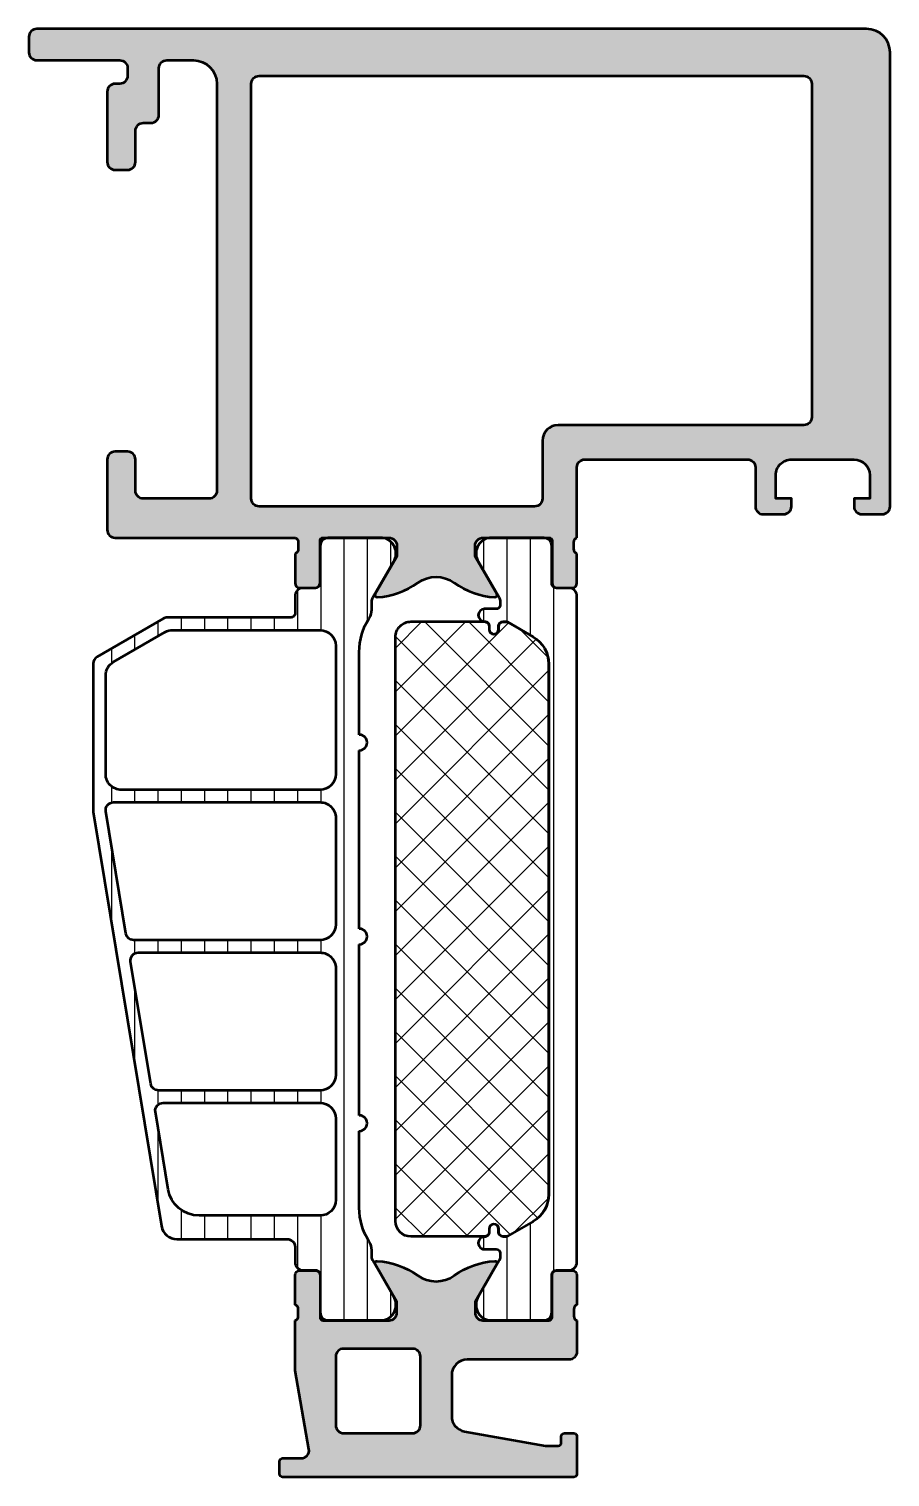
# Model space of a CAD drawing. Extents: x -35 to 20, y 0 to 92.5.
import ezdxf

# ---------------------------------------------------------------- set-up
doc = ezdxf.new("R2010")
doc.units = 0
for name, color, linetype, lineweight in [('0S-Alu contour', 7, 'Continuous', 50), ('0S-Alu hatch', 252, 'Continuous', 25), ('0S-Plastic contour', 254, 'Continuous', 50), ('0S-Plastic hatch', 253, 'Continuous', 25), ('0S-PT contour', 91, 'Continuous', 50), ('0S-PT hatch', 103, 'Continuous', 25)]:
    doc.layers.add(name, color=color, linetype=linetype, lineweight=lineweight)
pattern_1 = [(90, (0, 0), (-1.4859, 0), [])]

# ---------------------------------------------------------------- blocks, each defined once
blk = doc.blocks.new('462790__C3A1B4EF_388E_4895_BCE4_7802C38D1C9B_')
at = {"layer": '0S-Alu hatch'}
h = blk.add_hatch(color=256, dxfattribs=at)
edge = h.paths.add_edge_path()
edge.add_line((18.50000000000001, 92.5), (-34.5, 92.5))
edge.add_arc((-34.5, 92), 0.5, 90, 180)
edge.add_line((-35, 92), (-35, 90.99999999999999))
edge.add_arc((-34.5, 90.99999999999999), 0.5, 180, 270)
edge.add_line((-34.5, 90.49999999999999), (-29.20000000000005, 90.49999999999999))
edge.add_ellipse((-29.20000000000004, 89.99999999999999), major_axis=(-0.5, 0), ratio=1, start_angle=180, end_angle=270.0000000000004, ccw=False)
edge.add_line((-28.70000000000004, 89.99999999999999), (-28.70000000000004, 89.49999999999999))
edge.add_ellipse((-29.20000000000005, 89.50000000000001), major_axis=(-0.5000000000000071, 0), ratio=1, start_angle=90, end_angle=180, ccw=False)
edge.add_line((-29.20000000000005, 88.99999999999999), (-29.50000000000005, 88.99999999999996))
edge.add_arc((-29.50000000000005, 88.49999999999997), 0.5, 90, 180)
edge.add_line((-30.00000000000005, 88.49999999999997), (-30.00000000000005, 83.99999999999994))
edge.add_arc((-29.50000000000005, 83.99999999999994), 0.5000000000000036, 180, 270)
edge.add_line((-29.50000000000005, 83.49999999999994), (-28.70000000000004, 83.49999999999994))
edge.add_arc((-28.70000000000004, 83.99999999999994), 0.5, 270, 360)
edge.add_line((-28.20000000000004, 83.99999999999994), (-28.20000000000004, 85.99999999999996))
edge.add_ellipse((-27.70000000000003, 85.99999999999996), major_axis=(-0.5000000000000036, 0), ratio=1, start_angle=270, end_angle=360, ccw=False)
edge.add_line((-27.70000000000003, 86.49999999999996), (-27.20000000000003, 86.49999999999996))
edge.add_arc((-27.20000000000003, 86.99999999999994), 0.5, 270, 360)
edge.add_line((-26.70000000000003, 86.99999999999994), (-26.70000000000003, 89.99999999999999))
edge.add_ellipse((-26.20000000000003, 89.99999999999999), major_axis=(-0.5000000000000071, 0), ratio=1, start_angle=270, end_angle=360, ccw=False)
edge.add_line((-26.20000000000003, 90.49999999999999), (-24.50000000000001, 90.49999999999999))
edge.add_ellipse((-24.50000000000001, 88.99999999999996), major_axis=(-1.500000000000013, 0), ratio=1, start_angle=180, end_angle=269.9999999999999, ccw=False)
edge.add_line((-22.99999999999999, 88.99999999999996), (-22.99999999999999, 62.99999999999979))
edge.add_ellipse((-23.49999999999999, 62.99999999999978), major_axis=(-0.4999999999999965, 0), ratio=1, start_angle=89.9999999999996, end_angle=180, ccw=False)
edge.add_line((-23.49999999999999, 62.49999999999978), (-27.70000000000003, 62.49999999999978))
edge.add_ellipse((-27.70000000000004, 62.99999999999978), major_axis=(-0.4999999999999929, 0), ratio=1, start_angle=0, end_angle=90.0000000000004, ccw=False)
edge.add_line((-28.20000000000003, 62.99999999999979), (-28.20000000000003, 64.9999999999998))
edge.add_arc((-28.70000000000003, 64.9999999999998), 0.5000000000000036, 0, 90.0000000000004)
edge.add_line((-28.70000000000004, 65.4999999999998), (-29.50000000000005, 65.4999999999998))
edge.add_arc((-29.50000000000005, 64.9999999999998), 0.5, 90, 180)
edge.add_line((-30.00000000000005, 64.9999999999998), (-30.00000000000005, 60.5))
edge.add_arc((-29.50000000000005, 60.5), 0.5, 180, 270)
edge.add_line((-29.50000000000005, 60), (-18.00000000000002, 60))
edge.add_ellipse((-18.09999999999998, 59.71715728752538), major_axis=(-0.2999999999999814, 0), ratio=1, start_angle=180, end_angle=250.528779365515, ccw=False)
edge.add_line((-17.80000000000001, 59.71715728752537), (-17.80000000000001, 59.28284271247461))
edge.add_ellipse((-18.1, 59.28284271247461), major_axis=(-0.2999999999999971, 0), ratio=1, start_angle=109.4712206344903, end_angle=180, ccw=False)
edge.add_line((-18, 58.99999999999999), (-18.00000000000001, 57.10000000000003))
edge.add_arc((-17.69999999999997, 57.10000000000003), 0.3000000000000398, 180, 270)
edge.add_line((-17.69999999999997, 56.79999999999999), (-16.71000000000005, 56.79999999999999))
edge.add_arc((-16.71000000000005, 57.10000000000003), 0.3000000000000398, 270, 360)
edge.add_line((-16.41000000000001, 57.10000000000003), (-16.41000000000001, 59.79999999999999))
edge.add_ellipse((-16.21000000000001, 59.79999999999999), major_axis=(-0.2000000000000028, 0), ratio=1, start_angle=270, end_angle=360, ccw=False)
edge.add_line((-16.21000000000001, 60), (-12.00000000000001, 60))
edge.add_ellipse((-12, 59.49999999999999), major_axis=(-0.5, 0), ratio=1, start_angle=180, end_angle=270.0000000000008, ccw=False)
edge.add_line((-11.5, 59.49999999999999), (-11.5, 58.79999999999999))
edge.add_line((-11.5, 58.79999999999999), (-12.88149545762237, 56.40717967697243))
edge.add_arc((-12.76188021535171, 56.33811978464828), 0.1381197846482973, 150.0000000000003, 273.7233749421727)
edge.add_arc((-13.07760790739125, 61.18973758213686), 5.000000000000015, 273.7233749421719, 305.6276587366745)
edge.add_ellipse((-9.000000000000005, 55.49999999999998), major_axis=(-2.000000000000013, 0), ratio=1, start_angle=234.3723412633256, end_angle=305.62765873667433, ccw=False)
edge.add_arc((-4.922392092608756, 61.18973758213684), 5, 234.3723412633254, 266.2766250578281)
edge.add_arc((-5.238119784648301, 56.33811978464828), 0.1381197846483037, 266.2766250578284, 389.9999999999982)
edge.add_line((-5.118504542377632, 56.40717967697243), (-6.500000000000003, 58.79999999999999))
edge.add_line((-6.500000000000003, 58.79999999999999), (-6.500000000000003, 59.49999999999999))
edge.add_ellipse((-6.000000000000002, 59.49999999999999), major_axis=(-0.5000000000000009, 0), ratio=1, start_angle=269.9999999999997, end_angle=360, ccw=False)
edge.add_line((-6, 60), (-1.790000000000006, 60))
edge.add_ellipse((-1.790000000000006, 59.8), major_axis=(-0.2000000000000099, 0), ratio=1, start_angle=180, end_angle=269.9999999999999, ccw=False)
edge.add_line((-1.589999999999996, 59.8), (-1.589999999999996, 57.10000000000004))
edge.add_arc((-1.289999999999963, 57.10000000000004), 0.3000000000000327, 180, 270)
edge.add_line((-1.289999999999963, 56.8), (-0.3000000000000398, 56.79999999999999))
edge.add_arc((-0.3000000000000398, 57.10000000000004), 0.3000000000000398, 270, 360)
edge.add_line((0, 57.10000000000004), (0, 59))
edge.add_ellipse((0.0999999999999993, 59.28284271247462), major_axis=(-0.2999999999999992, 0), ratio=1, start_angle=0, end_angle=70.52877936550948, ccw=False)
edge.add_line((-0.2000000000000028, 59.28284271247462), (-0.2000000000000028, 59.71715728752538))
edge.add_ellipse((0.1000000000000055, 59.71715728752537), major_axis=(-0.3000000000000083, 0), ratio=1, start_angle=289.47122063449126, end_angle=360, ccw=False)
edge.add_line((0, 60), (0, 64.49999999999999))
edge.add_ellipse((0.4999999999999952, 64.49999999999999), major_axis=(-0.4999999999999952, 0), ratio=1, start_angle=269.99999999999943, end_angle=360, ccw=False)
edge.add_line((0.5, 64.99999999999999), (10.90000000000002, 64.99999999999999))
edge.add_ellipse((10.90000000000003, 64.5), major_axis=(-0.4999999999999858, 0), ratio=1, start_angle=180, end_angle=270.0000000000002, ccw=False)
edge.add_line((11.40000000000002, 64.49999999999999), (11.40000000000002, 62))
edge.add_arc((11.90000000000003, 62.00000000000001), 0.5000000000000071, 180, 270.0000000000008)
edge.add_line((11.90000000000003, 61.5), (13.20000000000002, 61.5))
edge.add_arc((13.20000000000002, 62), 0.5, 270, 360)
edge.add_line((13.70000000000002, 62), (13.70000000000002, 62.5))
edge.add_line((13.70000000000002, 62.5), (12.70000000000002, 62.5))
edge.add_line((12.70000000000002, 62.5), (12.70000000000002, 64))
edge.add_ellipse((13.7, 64.00000000000003), major_axis=(-0.9999999999999769, 0), ratio=1, start_angle=269.9999999999991, end_angle=360, ccw=False)
edge.add_line((13.70000000000002, 65), (17.70000000000002, 65))
edge.add_ellipse((17.7, 63.99999999999998), major_axis=(-1.000000000000014, 0), ratio=1, start_angle=180, end_angle=269.999999999999, ccw=False)
edge.add_line((18.70000000000002, 64), (18.70000000000002, 62.5))
edge.add_line((18.70000000000002, 62.5), (17.70000000000002, 62.5))
edge.add_line((17.70000000000002, 62.5), (17.70000000000002, 62))
edge.add_arc((18.20000000000002, 62), 0.5, 180, 270)
edge.add_line((18.20000000000002, 61.5), (19.50000000000003, 61.5))
edge.add_arc((19.50000000000003, 62), 0.5, 270, 360)
edge.add_line((20.00000000000003, 62), (20.00000000000001, 91))
edge.add_arc((18.50000000000001, 91), 1.5, 0, 90)
edge = h.paths.add_edge_path()
edge.add_line((-20.3, 89.49999999999997), (14.50000000000003, 89.49999999999999))
edge.add_ellipse((14.50000000000003, 88.99999999999999), major_axis=(-0.5, 0), ratio=1, start_angle=180, end_angle=270, ccw=False)
edge.add_line((15.00000000000003, 88.99999999999999), (15, 67.69999999999997))
edge.add_ellipse((14.50000000000001, 67.69999999999997), major_axis=(-0.4999999999999858, 0), ratio=1, start_angle=90, end_angle=180, ccw=False)
edge.add_line((14.50000000000001, 67.19999999999997), (-1.199999999999995, 67.19999999999997))
edge.add_arc((-1.199999999999995, 66.19999999999999), 1, 90, 180)
edge.add_line((-2.199999999999995, 66.19999999999997), (-2.199999999999995, 62.49999999999997))
edge.add_ellipse((-2.699999999999995, 62.49999999999997), major_axis=(-0.5, 0), ratio=1, start_angle=90, end_angle=180, ccw=False)
edge.add_line((-2.699999999999995, 61.99999999999997), (-20.29999999999999, 61.99999999999999))
edge.add_ellipse((-20.29999999999999, 62.49999999999999), major_axis=(-0.5, 0), ratio=1, start_angle=0, end_angle=90, ccw=False)
edge.add_line((-20.79999999999999, 62.49999999999999), (-20.8, 88.99999999999996))
edge.add_ellipse((-20.3, 88.99999999999996), major_axis=(-0.5, 0), ratio=1, start_angle=270, end_angle=360, ccw=False)
at = {"layer": '0S-Alu contour', "color": 7}
for points in [[(-35, 92), (-35, 90.99999999999999)], [(18.50000000000001, 92.5), (-34.5, 92.5)], [(20.00000000000003, 62), (20.00000000000001, 91)], [(-34.5, 90.49999999999999), (-29.20000000000005, 90.49999999999999)], [(-28.70000000000004, 89.99999999999999), (-28.70000000000004, 89.49999999999999)], [(-26.70000000000003, 86.99999999999994), (-26.70000000000003, 89.99999999999999)], [(-26.20000000000003, 90.49999999999999), (-24.50000000000001, 90.49999999999999)], [(-29.20000000000005, 88.99999999999999), (-29.50000000000005, 88.99999999999996)], [(-22.99999999999999, 88.99999999999996), (-22.99999999999999, 62.99999999999979)], [(-20.79999999999999, 62.49999999999999), (-20.8, 88.99999999999996)], [(-20.3, 89.49999999999997), (14.50000000000003, 89.49999999999999)], [(15.00000000000003, 88.99999999999999), (15, 67.69999999999997)], [(-30.00000000000005, 88.49999999999997), (-30.00000000000005, 83.99999999999994)], [(-27.70000000000003, 86.49999999999996), (-27.20000000000003, 86.49999999999996)], [(-28.20000000000004, 83.99999999999994), (-28.20000000000004, 85.99999999999996)], [(-29.50000000000005, 83.49999999999994), (-28.70000000000004, 83.49999999999994)], [(14.50000000000001, 67.19999999999997), (-1.199999999999995, 67.19999999999997)], [(-2.199999999999995, 66.19999999999997), (-2.199999999999995, 62.49999999999997)], [(-30.00000000000005, 64.9999999999998), (-30.00000000000005, 60.5)], [(-28.70000000000004, 65.4999999999998), (-29.50000000000005, 65.4999999999998)], [(-28.20000000000003, 62.99999999999979), (-28.20000000000003, 64.9999999999998)], [(0.5, 64.99999999999999), (10.90000000000002, 64.99999999999999)], [(13.70000000000002, 65), (17.70000000000002, 65)], [(0, 60), (0, 64.49999999999999)], [(11.40000000000002, 64.49999999999999), (11.40000000000002, 62)], [(13.70000000000002, 62), (13.70000000000002, 62.5), (12.70000000000002, 62.5), (12.70000000000002, 64)], [(18.70000000000002, 64), (18.70000000000002, 62.5), (17.70000000000002, 62.5), (17.70000000000002, 62)], [(-23.49999999999999, 62.49999999999978), (-27.70000000000003, 62.49999999999978)], [(-2.699999999999995, 61.99999999999997), (-20.29999999999999, 61.99999999999999)], [(11.90000000000003, 61.5), (13.20000000000002, 61.5)], [(18.20000000000002, 61.5), (19.50000000000003, 61.5)], [(-29.50000000000005, 60), (-18.00000000000002, 60)], [(-17.80000000000001, 59.71715728752537), (-17.80000000000001, 59.28284271247461)], [(-16.41000000000001, 57.10000000000003), (-16.41000000000001, 59.79999999999999)], [(-16.21000000000001, 60), (-12.00000000000001, 60)], [(-11.5, 59.49999999999999), (-11.5, 58.79999999999999), (-12.88149545762237, 56.40717967697243)], [(-5.118504542377632, 56.40717967697243), (-6.500000000000003, 58.79999999999999), (-6.500000000000003, 59.49999999999999)], [(-6, 60), (-1.790000000000006, 60)], [(-1.589999999999996, 59.8), (-1.589999999999996, 57.10000000000004)], [(-0.2000000000000028, 59.28284271247462), (-0.2000000000000028, 59.71715728752538)], [(-18, 58.99999999999999), (-18.00000000000001, 57.10000000000003)], [(0, 57.10000000000004), (0, 59)], [(-17.69999999999997, 56.79999999999999), (-16.71000000000005, 56.79999999999999)], [(-1.289999999999963, 56.8), (-0.3000000000000398, 56.79999999999999)]]:
    blk.add_lwpolyline(points, dxfattribs=at)
for centre, radius, start, end in [((-34.5, 92), 0.5, 90, 180), ((18.50000000000001, 91), 1.5, 0, 90), ((-34.5, 90.99999999999999), 0.5, 180, 270), ((-29.50000000000005, 88.49999999999997), 0.5, 90, 180), ((-27.20000000000003, 86.99999999999994), 0.5, 270, 0), ((-29.50000000000005, 83.99999999999994), 0.5000000000000036, 180, 270), ((-28.70000000000004, 83.99999999999994), 0.5, 270, 0), ((-1.199999999999995, 66.19999999999999), 1, 90, 180), ((-29.50000000000005, 64.9999999999998), 0.5, 90, 180), ((-28.70000000000003, 64.9999999999998), 0.5000000000000036, 0, 90.0000000000004), ((11.90000000000003, 62.00000000000001), 0.5000000000000071, 180, 270.0000000000008), ((13.20000000000002, 62), 0.5, 270, 0), ((18.20000000000002, 62), 0.5, 180, 270), ((19.50000000000003, 62), 0.5, 270, 0), ((-29.50000000000005, 60.5), 0.5, 180, 270), ((-17.69999999999997, 57.10000000000003), 0.3000000000000398, 180, 270), ((-16.71000000000005, 57.10000000000003), 0.3000000000000398, 270, 0), ((-13.07760790739125, 61.18973758213686), 5.000000000000015, 273.7233749421719, 305.6276587366745), ((-4.922392092608756, 61.18973758213684), 5, 234.3723412633254, 266.2766250578281), ((-1.289999999999963, 57.10000000000004), 0.3000000000000327, 180, 270), ((-0.3000000000000398, 57.10000000000004), 0.3000000000000398, 270, 0), ((-12.76188021535171, 56.33811978464828), 0.1381197846482973, 150.0000000000003, 273.7233749421727), ((-5.238119784648301, 56.33811978464828), 0.1381197846483037, 266.2766250578284, 29.99999999999824)]:
    blk.add_arc(centre, radius, start, end, dxfattribs=at)
at = {"layer": '0S-Alu contour', "color": 7, "extrusion": (0, 0, -1)}
for centre, radius, start, end in [((29.20000000000004, 89.99999999999999), 0.5, 89.99999999999959, 180), ((26.20000000000003, 89.99999999999999), 0.5000000000000071, 0, 90), ((24.50000000000001, 88.99999999999996), 1.500000000000014, 90.00000000000014, 180), ((29.20000000000005, 89.50000000000001), 0.5000000000000071, 180, 270), ((20.3, 88.99999999999996), 0.5, 0, 90), ((-14.50000000000003, 88.99999999999999), 0.5, 90, 180), ((27.70000000000003, 85.99999999999996), 0.5000000000000036, 0, 90), ((-14.50000000000001, 67.69999999999997), 0.4999999999999858, 180, 270), ((-0.4999999999999952, 64.49999999999999), 0.4999999999999952, 0, 90.00000000000055), ((-10.90000000000003, 64.5), 0.4999999999999858, 89.9999999999998, 180), ((-13.7, 64.00000000000003), 0.9999999999999769, 0, 90.0000000000009), ((-17.7, 63.99999999999998), 1.000000000000014, 90.00000000000102, 180), ((27.70000000000004, 62.99999999999978), 0.4999999999999929, 269.9999999999996, 0), ((23.49999999999999, 62.99999999999978), 0.4999999999999965, 180, 270.0000000000004), ((20.29999999999999, 62.49999999999999), 0.5, 270, 0), ((2.699999999999995, 62.49999999999997), 0.5, 180, 270), ((18.09999999999998, 59.71715728752538), 0.2999999999999814, 109.471220634485, 180), ((18.1, 59.28284271247461), 0.2999999999999971, 180, 250.5287793655097), ((16.21000000000001, 59.79999999999999), 0.2000000000000028, 0, 90), ((12, 59.49999999999999), 0.5, 89.9999999999992, 180), ((6.000000000000002, 59.49999999999999), 0.5000000000000009, 0, 90.0000000000003), ((1.790000000000006, 59.8), 0.2000000000000099, 90.00000000000011, 180), ((-0.1000000000000055, 59.71715728752537), 0.3000000000000083, 0, 70.52877936550873), ((-0.0999999999999993, 59.28284271247462), 0.2999999999999992, 289.4712206344906, 0), ((9.000000000000005, 55.49999999999998), 2.000000000000013, 54.37234126332568, 125.6276587366744)]:
    blk.add_arc(centre, radius, start, end, dxfattribs=at)
blk = doc.blocks.new('284663__24F45FD6_5A37_4F93_85C3_47A94F26C8BD___02769407_610E_4A25_AE7E_22AB746EA10D_')
at = {"layer": '0S-Plastic hatch'}
h = blk.add_hatch(dxfattribs=at)
h.set_pattern_fill('ANSI31', color=256, scale=0.4680000000000001, angle=45, style=0)
h.set_pattern_definition(pattern_1)
edge = h.paths.add_edge_path()
edge.add_line((-18.30000000000029, 54.89999999999996), (-26.16602540378479, 54.89999999999994))
edge.add_arc((-26.16602540378513, 54.40000000000016), 0.4999999999997869, 89.99999999996092, 119.9999999999614)
edge.add_line((-26.41602540378473, 54.83301270189237), (-30.65000000000012, 52.3885263290251))
edge.add_arc((-30.40000000000013, 51.95551362713285), 0.5000000000000155, 119.9999999999967, 180)
edge.add_line((-30.90000000000015, 51.95551362713285), (-30.90000000000014, 42.5000000000001))
edge.add_line((-30.90000000000014, 42.5000000000001), (-26.53802629928947, 16.03735954902177))
edge.add_arc((-25.55134089668865, 16.19999999999993), 0.9999999999999662, 189.3601908019133, 270.0000000000022)
edge.add_line((-25.55134089668861, 15.19999999999997), (-18.50000000000009, 15.19999999999956))
edge.add_ellipse((-18.50000000000012, 14.69999999999956), major_axis=(-0.5, 0), ratio=1, start_angle=180, end_angle=269.99999999999676, ccw=False)
edge.add_line((-18.00000000000012, 14.69999999999956), (-18.00000000000047, 13.70999432108411))
edge.add_arc((-17.50000267890936, 13.70999432108394), 0.4999973210911151, 180, 270.0003069820262)
edge.add_line((-17.50000000000016, 13.209997), (-16.68966866666682, 13.209997))
edge.add_ellipse((-16.68966866666682, 12.909997), major_axis=(-0.2999999999999954, 0), ratio=1, start_angle=180, end_angle=270.00000000000136, ccw=False)
edge.add_line((-16.38966866666682, 12.909997), (-16.39000061706385, 10.5099986170637))
edge.add_arc((-15.89000463962523, 10.50999597743862), 0.4999959774455833, 179.9996975182267, 270.0003024811859)
edge.add_line((-15.89000200000016, 10.01), (-12.41346050190069, 10.01))
edge.add_arc((-12.55577115089203, 10.99981807472285), 0.9999960709244732, 278.1816080518995, 392.7270160998403)
edge.add_line((-11.71451850190069, 11.540453), (-13.03303535120494, 13.82419148666042))
edge.add_ellipse((-12.60002263447458, 14.07419146095998), major_axis=(-0.4999999999999911, 0), ratio=1, start_angle=-0.005743823234126921, end_angle=29.99999659934548, ccw=False)
edge.add_line((-13.10002263196212, 14.07424158527344), (-13.09998139990823, 14.48553952193785))
edge.add_arc((-14.09998139493257, 14.48563977055346), 1.000000000049231, 359.9942561774004, 392.8769623310677)
edge.add_ellipse((-9.903592305206875, 17.1980127828554), major_axis=(-3.996663761925626, 0), ratio=1, start_angle=0, end_angle=32.87696233020688, ccw=False)
edge.add_line((-13.9002560671325, 17.19801278285538), (-13.90025606713243, 22.10243470769595))
edge.add_arc((-13.90025606713249, 22.60243470769595), 0.5, 270.0000000000065, 450.0000000000065)
edge.add_line((-13.90025606713254, 23.10243470769595), (-13.90025606713227, 34.02662736775303))
edge.add_arc((-13.90025606713249, 34.52662736775303), 0.5, 270.0000000000244, 450.0000000000244)
edge.add_line((-13.9002560671327, 35.02662736775303), (-13.90025606713212, 46.4184350076671))
edge.add_arc((-13.90025606713249, 46.91843500766711), 0.5, 270.0000000000423, 450.0000000000423)
edge.add_line((-13.90025606713286, 47.41843500766711), (-13.90025606713203, 52.70159370580748))
edge.add_ellipse((-9.903592306233357, 52.70159368955908), major_axis=(-3.996663760898677, 0), ratio=1, start_angle=327.1289949727641, end_angle=360, ccw=False)
edge.add_arc((-14.10026340410514, 55.41353035382059), 1.000000003522369, 327.12899613396, 359.9988257753346)
edge.add_line((-13.10026340079278, 55.41350985973395), (-13.10025093800138, 55.9240617407055))
edge.add_ellipse((-12.60025275569309, 55.92540995734358), major_axis=(-0.4999999999996981, 0), ratio=1, start_angle=-29.999996599349515, end_angle=0.1544944336769163, ccw=False)
edge.add_line((-13.03326547242319, 56.17540993164302), (-11.71451850190069, 58.45954699999998))
edge.add_arc((-12.55577115089204, 59.00018192527713), 0.9999960709244797, 327.2729839001599, 441.8183919481008)
edge.add_line((-12.4134605019007, 59.98999999999998), (-15.89000200000011, 59.98999999999998))
edge.add_arc((-15.89000463962519, 59.49000402256134), 0.4999959774456188, 89.99969751881291, 180.0003024817733)
edge.add_line((-16.39000061706385, 59.49000138293114), (-16.38966866666683, 57.09000299999998))
edge.add_ellipse((-16.68966866666681, 57.09000299999998), major_axis=(-0.2999999999999864, 0), ratio=1, start_angle=90, end_angle=180, ccw=False)
edge.add_line((-16.68966866666681, 56.790003), (-17.50000000000016, 56.79000299999994))
edge.add_arc((-17.50000267890937, 56.29000567891607), 0.4999973210910512, 89.99969301797218, 180)
edge.add_line((-18.00000000000042, 56.29000567891607), (-18.00000000000011, 55.20000000000008))
edge.add_ellipse((-18.30000000000024, 55.20000000000009), major_axis=(-0.300000000000125, 0), ratio=1, start_angle=89.99999999999062, end_angle=180, ccw=False)
edge = h.paths.add_edge_path()
edge.add_line((-25.81769145362438, 54.10000000000072), (-16.40025606713249, 54.10000000000072))
edge.add_ellipse((-16.40025606713255, 53.10000000000067), major_axis=(-1.000000000000056, 0), ratio=1, start_angle=180, end_angle=269.99999999999653, ccw=False)
edge.add_line((-15.40025606713249, 53.10000000000061), (-15.40025606713249, 44.9000000000009))
edge.add_ellipse((-16.40025606713249, 44.9000000000009), major_axis=(-1, 0), ratio=1, start_angle=90, end_angle=180, ccw=False)
edge.add_line((-16.40025606713249, 43.90000000000091), (-29.10000000000042, 43.90000000000091))
edge.add_ellipse((-29.10000000000075, 44.90000000000104), major_axis=(-1.000000000000127, 0), ratio=1, start_angle=0, end_angle=90.0000000000187, ccw=False)
edge.add_line((-30.10000000000088, 44.90000000000068), (-30.10000000000088, 51.20495827718688))
edge.add_ellipse((-29.1000000000004, 51.20495827718688), major_axis=(-1.000000000000474, 0), ratio=1, start_angle=299.99999999998573, end_angle=360, ccw=False)
edge.add_line((-29.60000000000042, 52.07098368097185), (-26.31769145362483, 53.96602540378526))
edge.add_ellipse((-25.81769145362478, 53.09999999999991), major_axis=(-1.00000000000081, 0), ratio=1, start_angle=269.9999999999772, end_angle=299.9999999999769, ccw=False)
edge = h.paths.add_edge_path()
edge.add_ellipse((-29.59894096789343, 42.60000000000079), major_axis=(-0.5000000000000427, 0), ratio=1, start_angle=-90.0000000000187, end_angle=9.360190801895783, ccw=False)
edge.add_line((-29.59894096789327, 43.10000000000083), (-16.40025606713294, 43.10000000000083))
edge.add_ellipse((-16.40025606713289, 42.10000000000089), major_axis=(-0.999999999999943, 0), ratio=1, start_angle=180, end_angle=270.00000000000324, ccw=False)
edge.add_line((-15.40025606713294, 42.10000000000089), (-15.40025606713249, 35.30000000000089))
edge.add_ellipse((-16.40025606713255, 35.30000000000084), major_axis=(-1.000000000000063, 0), ratio=1, start_angle=90.00000000000358, end_angle=180, ccw=False)
edge.add_line((-16.40025606713249, 34.30000000000077), (-28.31322668217905, 34.30000000000066))
edge.add_ellipse((-28.31322668217926, 34.80000000000069), major_axis=(-0.5000000000000293, 0), ratio=1, start_angle=9.360190801917497, end_angle=90.0000000000245, ccw=False)
edge.add_line((-28.80656938347972, 34.71867977451156), (-30.09228366919393, 42.51867977451186))
edge = h.paths.add_edge_path()
edge.add_line((-28.01652338547553, 33.50000000000059), (-16.40025606713249, 33.50000000000082))
edge.add_ellipse((-16.40025606713242, 32.50000000000088), major_axis=(-0.999999999999936, 0), ratio=1, start_angle=180, end_angle=270.00000000000364, ccw=False)
edge.add_line((-15.40025606713249, 32.50000000000093), (-15.40025606713248, 25.70000000000089))
edge.add_ellipse((-16.4002560671325, 25.70000000000089), major_axis=(-1.000000000000014, 0), ratio=1, start_angle=90.00000000000063, end_angle=180, ccw=False)
edge.add_line((-16.40025606713249, 24.70000000000087), (-26.73080909976085, 24.70000000000076))
edge.add_ellipse((-26.73080909976091, 25.20000000000143), major_axis=(-0.5000000000006667, 0), ratio=1, start_angle=9.360190801940007, end_angle=90.00000000000728, ccw=False)
edge.add_line((-27.22415180106196, 25.118679774512), (-28.50986608677573, 32.9186797745115))
edge.add_ellipse((-28.01652338547541, 33.00000000000068), major_axis=(-0.4999999999999077, 0), ratio=1, start_angle=-89.99999999998732, end_angle=9.360190801927217, ccw=False)
edge = h.paths.add_edge_path()
edge.add_line((-26.43410580305823, 23.90000000000069), (-16.40025606713294, 23.9000000000008))
edge.add_ellipse((-16.40025606713299, 22.90000000000075), major_axis=(-1.000000000000049, 0), ratio=1, start_angle=180, end_angle=269.99999999999716, ccw=False)
edge.add_line((-15.40025606713294, 22.90000000000069), (-15.40025606713249, 17.70000000000087))
edge.add_ellipse((-16.40025606713249, 17.70000000000087), major_axis=(-1, 0), ratio=1, start_angle=90.00000000000023, end_angle=180, ccw=False)
edge.add_line((-16.40025606713249, 16.70000000000087), (-24.13913912611275, 16.70000000000075))
edge.add_ellipse((-24.13913912611261, 18.70000000000044), major_axis=(-1.999999999999687, 0), ratio=1, start_angle=9.360190801910392, end_angle=89.99999999999591, ccw=False)
edge.add_line((-26.11250993131404, 18.37471909804427), (-26.92744850435845, 23.31867977451159))
edge.add_ellipse((-26.43410580305805, 23.40000000000072), major_axis=(-0.4999999999999716, 0), ratio=1, start_angle=-89.99999999997931, end_angle=9.36019080191852, ccw=False)
at = {"layer": '0S-Alu contour', "color": 7}
for points in [[(-29.60000000000042, 52.07098368097185), (-26.31769145362483, 53.96602540378526)], [(-25.81769145362438, 54.10000000000072), (-16.40025606713249, 54.10000000000072)], [(-15.40025606713249, 53.10000000000061), (-15.40025606713249, 44.9000000000009)], [(-30.10000000000088, 44.90000000000068), (-30.10000000000088, 51.20495827718688)], [(-16.40025606713249, 43.90000000000091), (-29.10000000000042, 43.90000000000091)], [(-29.59894096789327, 43.10000000000083), (-16.40025606713294, 43.10000000000083)], [(-28.80656938347972, 34.71867977451156), (-30.09228366919393, 42.51867977451186)], [(-15.40025606713294, 42.10000000000089), (-15.40025606713249, 35.30000000000089)], [(-16.40025606713249, 34.30000000000077), (-28.31322668217905, 34.30000000000066)], [(-28.01652338547553, 33.50000000000059), (-16.40025606713249, 33.50000000000082)], [(-27.22415180106196, 25.118679774512), (-28.50986608677573, 32.9186797745115)], [(-15.40025606713249, 32.50000000000093), (-15.40025606713248, 25.70000000000089)], [(-16.40025606713249, 24.70000000000087), (-26.73080909976085, 24.70000000000076)], [(-26.11250993131404, 18.37471909804427), (-26.92744850435845, 23.31867977451159)], [(-26.43410580305823, 23.90000000000069), (-16.40025606713294, 23.9000000000008)], [(-15.40025606713294, 22.90000000000069), (-15.40025606713249, 17.70000000000087)], [(-16.40025606713249, 16.70000000000087), (-24.13913912611275, 16.70000000000075)]]:
    blk.add_lwpolyline(points, dxfattribs=at)
at = {"layer": '0S-Alu contour', "color": 7, "extrusion": (0, 0, -1)}
for centre, radius, start, end in [((25.81769145362478, 53.09999999999991), 1.00000000000081, 60.00000000002311, 90.0000000000228), ((16.40025606713255, 53.10000000000067), 1.000000000000056, 90.00000000000345, 180), ((29.1000000000004, 51.20495827718688), 1.000000000000474, 0, 60.00000000001428), ((29.10000000000075, 44.90000000000104), 1.000000000000127, 269.9999999999813, 0), ((16.40025606713249, 44.9000000000009), 1, 180, 270), ((29.59894096789343, 42.60000000000079), 0.5000000000000427, 350.6398091981042, 90.00000000001874), ((16.40025606713289, 42.10000000000089), 0.999999999999943, 89.99999999999675, 180), ((16.40025606713255, 35.30000000000084), 1.000000000000063, 180, 269.9999999999964), ((28.31322668217926, 34.80000000000069), 0.5000000000000293, 269.9999999999755, 350.6398091980825), ((28.01652338547541, 33.00000000000068), 0.4999999999999077, 350.6398091980728, 89.99999999998738), ((16.40025606713242, 32.50000000000088), 0.999999999999936, 89.99999999999633, 180), ((26.73080909976091, 25.20000000000143), 0.5000000000006667, 269.9999999999927, 350.63980919806), ((16.4002560671325, 25.70000000000089), 1.000000000000014, 180, 269.9999999999994), ((26.43410580305805, 23.40000000000072), 0.4999999999999716, 350.6398091980815, 89.99999999997922), ((16.40025606713299, 22.90000000000075), 1.000000000000049, 90.00000000000286, 180), ((24.13913912611261, 18.70000000000044), 1.999999999999687, 270.0000000000041, 350.6398091980896), ((16.40025606713249, 17.70000000000087), 1, 180, 269.9999999999998)]:
    blk.add_arc(centre, radius, start, end, dxfattribs=at)
at = {"layer": '0S-Plastic contour', "color": 7}
for points in [[(-16.39000061706385, 59.49000138293114), (-16.38966866666683, 57.09000299999998)], [(-12.4134605019007, 59.98999999999998), (-15.89000200000011, 59.98999999999998)], [(-13.03326547242319, 56.17540993164302), (-11.71451850190069, 58.45954699999998)], [(-16.68966866666681, 56.790003), (-17.50000000000016, 56.79000299999994)], [(-18.00000000000042, 56.29000567891607), (-18.00000000000011, 55.20000000000008)], [(-13.10026340079278, 55.41350985973395), (-13.10025093800138, 55.9240617407055)], [(-26.41602540378473, 54.83301270189237), (-30.65000000000012, 52.3885263290251)], [(-18.30000000000029, 54.89999999999996), (-26.16602540378479, 54.89999999999994)], [(-30.90000000000015, 51.95551362713285), (-30.90000000000014, 42.5000000000001), (-26.53802629928947, 16.03735954902177)], [(-13.90025606713286, 47.41843500766711), (-13.90025606713203, 52.70159370580748)], [(-13.9002560671327, 35.02662736775303), (-13.90025606713212, 46.4184350076671)], [(-13.90025606713254, 23.10243470769595), (-13.90025606713227, 34.02662736775303)], [(-13.9002560671325, 17.19801278285538), (-13.90025606713243, 22.10243470769595)], [(-25.55134089668861, 15.19999999999997), (-18.50000000000009, 15.19999999999956)], [(-18.00000000000012, 14.69999999999956), (-18.00000000000047, 13.70999432108411)], [(-13.10002263196212, 14.07424158527344), (-13.09998139990823, 14.48553952193785)], [(-17.50000000000016, 13.209997), (-16.68966866666682, 13.209997)], [(-11.71451850190069, 11.540453), (-13.03303535120494, 13.82419148666042)], [(-16.38966866666682, 12.909997), (-16.39000061706385, 10.5099986170637)], [(-15.89000200000016, 10.01), (-12.41346050190069, 10.01)]]:
    blk.add_lwpolyline(points, dxfattribs=at)
for centre, radius, start, end in [((-15.89000463962519, 59.49000402256134), 0.4999959774456188, 89.99969751881291, 180.0003024817733), ((-12.55577115089204, 59.00018192527713), 0.9999960709244797, 327.2729839001599, 81.81839194810082), ((-17.50000267890937, 56.29000567891607), 0.4999973210910512, 89.99969301797218, 180), ((-26.16602540378513, 54.40000000000016), 0.4999999999997869, 89.99999999996092, 119.9999999999614), ((-14.10026340410514, 55.41353035382059), 1.000000003522369, 327.12899613396, 359.9988257753346), ((-30.40000000000013, 51.95551362713285), 0.5000000000000155, 119.9999999999967, 180), ((-13.90025606713249, 46.91843500766711), 0.5, 270.0000000000423, 90.00000000004233), ((-13.90025606713249, 34.52662736775303), 0.5, 270.0000000000244, 90.00000000002441), ((-13.90025606713249, 22.60243470769595), 0.5, 270.0000000000065, 90.00000000000651), ((-25.55134089668865, 16.19999999999993), 0.9999999999999662, 189.3601908019133, 270.0000000000022), ((-14.09998139493257, 14.48563977055346), 1.000000000049231, 359.9942561774004, 32.8769623310677), ((-17.50000267890936, 13.70999432108394), 0.4999973210911151, 180, 270.0003069820262), ((-12.55577115089203, 10.99981807472285), 0.9999960709244732, 278.1816080518995, 32.72701609984035), ((-15.89000463962523, 10.50999597743862), 0.4999959774455833, 179.9996975182267, 270.0003024811859)]:
    blk.add_arc(centre, radius, start, end, dxfattribs=at)
at = {"layer": '0S-Plastic contour', "color": 7, "extrusion": (0, 0, -1)}
for centre, radius, start, end in [((16.68966866666681, 57.09000299999998), 0.2999999999999865, 180, 270), ((12.60025275569309, 55.92540995734358), 0.4999999999996981, 359.8455055663231, 29.99999659934946), ((18.30000000000024, 55.20000000000009), 0.300000000000125, 180, 270.0000000000094), ((9.903592306233357, 52.70159368955908), 3.996663760898677, 0, 32.8710050272359), ((9.903592305206875, 17.1980127828554), 3.996663761925626, 327.1230376697931, 0), ((18.50000000000012, 14.69999999999956), 0.5, 90.00000000000325, 180), ((12.60002263447458, 14.07419146095998), 0.4999999999999911, 330.0000034006545, 0.0057438232341285), ((16.68966866666682, 12.909997), 0.2999999999999954, 89.99999999999864, 180)]:
    blk.add_arc(centre, radius, start, end, dxfattribs=at)
blk = doc.blocks.new('442590__DE7A2660_9CB7_4EB2_86F0_31E613FD12D8_')
at = {"layer": '0S-PT hatch'}
h = blk.add_hatch(dxfattribs=at)
h.set_pattern_fill('ANSI37', color=256, scale=0.625, angle=90, style=0)
h.set_pattern_definition([(135, (0, 0), (-1.403165018917055, -1.403165018917055), []), (225, (0, 0), (1.403165018917055, -1.403165018917055), [])])
edge = h.paths.add_edge_path()
edge.add_line((-10.59999999998286, 54.64020331974261), (-5.900406639391235, 54.6402033196955))
edge.add_ellipse((-5.900406639391189, 54.34979668030448), major_axis=(-0.2904066393910156, 0), ratio=1, start_angle=180, end_angle=270.0000000000091, ccw=False)
edge.add_line((-5.610000000000173, 54.34979668030448), (-5.610000000000173, 54.14922588506545))
edge.add_arc((-5.300033188098609, 54.14922588506545), 0.3099668119015639, 180, 360)
edge.add_line((-4.990066376197045, 54.14922588506545), (-4.990066376197042, 54.34979668035168))
edge.add_ellipse((-4.700066376197042, 54.34979668035168), major_axis=(-0.2899999999999991, 0), ratio=1, start_angle=273.4516718061745, end_angle=360, ccw=False)
edge.add_line((-4.71752629167182, 54.63927060206419), (-4.534987190539681, 54.63927060206418))
edge.add_ellipse((-4.534987190539705, 54.44927060206423), major_axis=(-0.189999999999948, 0), ratio=1, start_angle=239.9999999999938, end_angle=269.9999999999925, ccw=False)
edge.add_line((-4.439987190539714, 54.61381542878322), (-2.805000000000163, 53.66985513420365))
edge.add_ellipse((-3.800000000000153, 51.94646458067263), major_axis=(-1.989999999999982, 0), ratio=1, start_angle=180, end_angle=240.0000000000001, ccw=False)
edge.add_line((-1.81000000000017, 51.94646458067263), (-1.810000000000158, 18.05312877998359))
edge.add_ellipse((-3.800000000000146, 18.05312877998362), major_axis=(-1.989999999999987, 0), ratio=1, start_angle=119.99999999999949, end_angle=180, ccw=False)
edge.add_line((-2.80500000000017, 16.32973822645259), (-4.439987190539707, 15.385777931873))
edge.add_ellipse((-4.534987190539709, 15.55032275859203), major_axis=(-0.1899999999999838, 0), ratio=1, start_angle=90.00000000000318, end_angle=120.0000000000037, ccw=False)
edge.add_line((-4.534987190539698, 15.36032275859205), (-4.717526291671937, 15.36032275859205))
edge.add_ellipse((-4.700066376197046, 15.64979668030455), major_axis=(-0.2900000000000078, 0), ratio=1, start_angle=0, end_angle=86.54832819380312, ccw=False)
edge.add_line((-4.990066376197053, 15.64979668030455), (-4.990066376197042, 15.85036747559077))
edge.add_arc((-5.299495580910807, 15.85036747559077), 0.3094292047137657, 0, 180)
edge.add_line((-5.608924785624573, 15.85036747559077), (-5.608924785624569, 15.64979668030453))
edge.add_ellipse((-5.898924785624572, 15.64979668030453), major_axis=(-0.2900000000000027, 0), ratio=1, start_angle=90.00000000000068, end_angle=180, ccw=False)
edge.add_line((-5.898924785624569, 15.35979668030453), (-10.60000000000016, 15.35979668030452))
edge.add_ellipse((-10.60000000000015, 16.34979668030453), major_axis=(-0.990000000000009, 0), ratio=1, start_angle=0, end_angle=89.99999999999977, ccw=False)
edge.add_line((-11.59000000000016, 16.34979668030453), (-11.59000000000015, 53.65020331974264))
edge.add_ellipse((-10.60000000000017, 53.65020331974264), major_axis=(-0.9899999999999771, 0), ratio=1, start_angle=269.99999999899825, end_angle=360, ccw=False)
at = {"layer": '0S-PT contour', "color": 7}
for points in [[(-10.59999999998286, 54.64020331974261), (-5.900406639391235, 54.6402033196955)], [(-4.71752629167182, 54.63927060206419), (-4.534987190539681, 54.63927060206418)], [(-4.439987190539714, 54.61381542878322), (-2.805000000000163, 53.66985513420365)], [(-5.610000000000173, 54.34979668030448), (-5.610000000000173, 54.14922588506545)], [(-4.990066376197045, 54.14922588506545), (-4.990066376197042, 54.34979668035168)], [(-11.59000000000016, 16.34979668030453), (-11.59000000000015, 53.65020331974264)], [(-1.81000000000017, 51.94646458067263), (-1.810000000000158, 18.05312877998359)], [(-5.608924785624573, 15.85036747559077), (-5.608924785624569, 15.64979668030453)], [(-4.990066376197053, 15.64979668030455), (-4.990066376197042, 15.85036747559077)], [(-2.80500000000017, 16.32973822645259), (-4.439987190539707, 15.385777931873)], [(-5.898924785624569, 15.35979668030453), (-10.60000000000016, 15.35979668030452)], [(-4.534987190539698, 15.36032275859205), (-4.717526291671937, 15.36032275859205)]]:
    blk.add_lwpolyline(points, dxfattribs=at)
at = {"layer": '0S-PT contour', "color": 7, "extrusion": (0, 0, -1)}
for centre, radius, start, end in [((10.60000000000017, 53.65020331974264), 0.9899999999999771, 0, 90.00000000100174), ((5.900406639391189, 54.34979668030448), 0.2904066393910156, 89.99999999999088, 180), ((4.700066376197042, 54.34979668035168), 0.2899999999999991, 0, 86.54832819382553), ((4.534987190539705, 54.44927060206423), 0.189999999999948, 90.0000000000075, 120.0000000000062), ((3.800000000000153, 51.94646458067263), 1.989999999999982, 119.9999999999999, 180), ((3.800000000000146, 18.05312877998362), 1.989999999999987, 180, 240.0000000000006), ((10.60000000000015, 16.34979668030453), 0.990000000000009, 270.0000000000002, 0), ((5.898924785624572, 15.64979668030453), 0.2900000000000027, 180, 269.9999999999993), ((4.700066376197046, 15.64979668030455), 0.2900000000000078, 273.4516718061969, 0), ((4.534987190539709, 15.55032275859203), 0.1899999999999838, 239.9999999999963, 269.9999999999968)]:
    blk.add_arc(centre, radius, start, end, dxfattribs=at)
at = {"layer": '0S-PT contour', "color": 7}
for centre, radius, start, end in [((-5.300033188098609, 54.14922588506545), 0.3099668119015639, 180, 0), ((-5.299495580910807, 15.85036747559077), 0.3094292047137657, 0, 180)]:
    blk.add_arc(centre, radius, start, end, dxfattribs=at)
blk = doc.blocks.new('284663__6922FBED_CDAD_4443_A042_ACDBBC0B3F09___AC166890_AF9D_413C_8EE1_336C6FE37823_')
at = {"layer": '0S-Plastic hatch'}
h = blk.add_hatch(dxfattribs=at)
h.set_pattern_fill('ANSI31', color=256, scale=0.4680000000000001, angle=45, style=0)
h.set_pattern_definition(pattern_1)
edge = h.paths.add_edge_path()
edge.add_arc((-0.4999973210909806, 56.29000567891638), 0.499997321090796, 0, 90.00030698202531)
edge.add_line((-0.5000000000001706, 56.790003), (-1.3103313333335, 56.79000300000001))
edge.add_ellipse((-1.310331333333508, 57.09000300000001), major_axis=(-0.2999999999999971, 0), ratio=1, start_angle=0, end_angle=90.00000000000142, ccw=False)
edge.add_line((-1.610331333333505, 57.09000300000001), (-1.609999382936479, 59.4900013829363))
edge.add_arc((-2.109995360375116, 59.49000402256137), 0.4999959774456055, 359.9996975182267, 450.0003024811857)
edge.add_line((-2.109998000000189, 59.99000000000001), (-5.586539498099629, 59.99000000000001))
edge.add_arc((-5.444228849108281, 59.00018192527714), 0.9999960709244874, 98.18160805189933, 212.7270160998398)
edge.add_line((-6.285481498099645, 58.459547), (-4.966964648795393, 56.17580851333959))
edge.add_ellipse((-5.399977365525721, 55.92580853904005), major_axis=(-0.4999999999999508, 0), ratio=1, start_angle=179.9942561767025, end_angle=209.999996599346, ccw=False)
edge.add_line((-4.899977368038218, 55.92575841472603), (-4.900000000009569, 55.70000000006473))
edge.add_ellipse((-5.150000000027045, 55.70000000006469), major_axis=(-0.2500000000174758, 0), ratio=1, start_angle=89.9999999999975, end_angle=180, ccw=False)
edge.add_line((-5.150000000027056, 55.45000000004723), (-5.90040663939115, 55.45000000004717))
edge.add_arc((-5.90040663939115, 55.05074092693041), 0.3992590731167596, 90, 270)
edge.add_ellipse((-5.900406639391139, 54.35000000004708), major_axis=(-0.3014818537665675, 0), ratio=1, start_angle=180, end_angle=270.00000000000273, ccw=False)
edge.add_line((-5.598924785624571, 54.35000000004708), (-5.598924785624568, 54.14942920476093))
edge.add_arc((-5.299495580910807, 54.14942920476097), 0.2994292047137605, 180, 360)
edge.add_line((-5.000066376197047, 54.14942920476097), (-5.000066376197043, 54.35000000004723))
edge.add_ellipse((-4.700066376197078, 54.35000000004722), major_axis=(-0.2999999999999652, 0), ratio=1, start_angle=273.39363927145496, end_angle=360, ccw=False)
edge.add_line((-4.717825042085511, 54.64947392175968), (-4.534987190539727, 54.64947392175972))
edge.add_ellipse((-4.534987190539649, 54.44947392175955), major_axis=(-0.2000000000001663, 0), ratio=1, start_angle=240.000000000027, end_angle=270.0000000000224, ccw=False)
edge.add_line((-4.434987190539647, 54.62267900251664), (-2.800000000000132, 53.67871870793692))
edge.add_ellipse((-3.800000000000054, 51.94666790036813), major_axis=(-1.999999999999884, 0), ratio=1, start_angle=180, end_angle=240.00000000000068, ccw=False)
edge.add_line((-1.800000000000169, 51.94666790036813), (-1.80000000000016, 18.05333209967905))
edge.add_ellipse((-3.800000000000125, 18.05333209967907), major_axis=(-1.999999999999964, 0), ratio=1, start_angle=119.99999999999929, end_angle=180, ccw=False)
edge.add_line((-2.800000000000165, 16.32128129211021), (-4.434987190539665, 15.3773209975307))
edge.add_ellipse((-4.534987190539872, 15.55052607828747), major_axis=(-0.2000000000000044, 0), ratio=1, start_angle=90.0000000000702, end_angle=120.00000000006801, ccw=False)
edge.add_line((-4.534987190539627, 15.35052607828747), (-4.717825042085522, 15.35052607828753))
edge.add_ellipse((-4.700066376197096, 15.64999999999997), major_axis=(-0.2999999999999499, 0), ratio=1, start_angle=0, end_angle=86.60636072854618, ccw=False)
edge.add_line((-5.000066376197046, 15.64999999999997), (-5.000066376197043, 15.85057079528623))
edge.add_arc((-5.299495580910807, 15.85057079528623), 0.2994292047137641, 0, 180)
edge.add_line((-5.598924785624571, 15.85057079528623), (-5.598924785624568, 15.64999999999996))
edge.add_ellipse((-5.900406639391093, 15.65000000000006), major_axis=(-0.3014818537665249, 0), ratio=1, start_angle=89.9999999999892, end_angle=180, ccw=False)
edge.add_arc((-5.900406639391146, 14.94925907311678), 0.399259073116756, 90.00000000000048, 270.0000000000005)
edge.add_line((-5.90040663939115, 14.55000000000002), (-5.15000000002702, 14.55))
edge.add_ellipse((-5.150000000027045, 14.29999999998251), major_axis=(-0.2500000000174793, 0), ratio=1, start_angle=180, end_angle=269.9999999999943, ccw=False)
edge.add_line((-4.900000000009566, 14.29999999998251), (-4.899977368038211, 14.07424158527378))
edge.add_ellipse((-5.399977365525757, 14.07419146095998), major_axis=(-0.4999999999999927, 0), ratio=1, start_angle=150.000003400655, end_angle=180.0057438232342, ccw=False)
edge.add_line((-4.966964648795388, 13.82419148666042), (-6.285481498099649, 11.540453))
edge.add_arc((-5.4442288491083, 10.99981807472285), 0.9999960709244735, 147.2729839001597, 261.8183919481007)
edge.add_line((-5.586539498099646, 10.01), (-2.109998000000175, 10.01))
edge.add_arc((-2.109995360375108, 10.50999597743863), 0.4999959774455975, 269.9996975188148, 360.0003024817733)
edge.add_line((-1.609999382936479, 10.50999861706883), (-1.610331333333505, 12.909997))
edge.add_ellipse((-1.310331333333508, 12.909997), major_axis=(-0.2999999999999971, 0), ratio=1, start_angle=270, end_angle=360, ccw=False)
edge.add_line((-1.310331333333508, 13.209997), (-0.5000000000001706, 13.209997))
edge.add_arc((-0.4999973210909729, 13.70999432108364), 0.4999973210908168, 269.9996930179738, 360)
edge.add_line((-1.563e-13, 13.70999432108364), (-1.847e-13, 56.29000567891639))
at = {"layer": '0S-Plastic contour', "color": 7}
for points in [[(-2.109998000000189, 59.99000000000001), (-5.586539498099629, 59.99000000000001)], [(-1.610331333333505, 57.09000300000001), (-1.609999382936479, 59.4900013829363)], [(-6.285481498099645, 58.459547), (-4.966964648795393, 56.17580851333959)], [(-0.5000000000001706, 56.790003), (-1.3103313333335, 56.79000300000001)], [(-4.899977368038218, 55.92575841472603), (-4.900000000009569, 55.70000000006473)], [(-1.563e-13, 13.70999432108364), (-1.847e-13, 56.29000567891639)], [(-5.150000000027056, 55.45000000004723), (-5.90040663939115, 55.45000000004717)], [(-4.717825042085511, 54.64947392175968), (-4.534987190539727, 54.64947392175972)], [(-4.434987190539647, 54.62267900251664), (-2.800000000000132, 53.67871870793692)], [(-5.598924785624571, 54.35000000004708), (-5.598924785624568, 54.14942920476093)], [(-5.000066376197047, 54.14942920476097), (-5.000066376197043, 54.35000000004723)], [(-1.800000000000169, 51.94666790036813), (-1.80000000000016, 18.05333209967905)], [(-5.598924785624571, 15.85057079528623), (-5.598924785624568, 15.64999999999996)], [(-5.000066376197046, 15.64999999999997), (-5.000066376197043, 15.85057079528623)], [(-2.800000000000165, 16.32128129211021), (-4.434987190539665, 15.3773209975307)], [(-4.534987190539627, 15.35052607828747), (-4.717825042085522, 15.35052607828753)], [(-5.90040663939115, 14.55000000000002), (-5.15000000002702, 14.55)], [(-4.900000000009566, 14.29999999998251), (-4.899977368038211, 14.07424158527378)], [(-4.966964648795388, 13.82419148666042), (-6.285481498099649, 11.540453)], [(-1.310331333333508, 13.209997), (-0.5000000000001706, 13.209997)], [(-1.609999382936479, 10.50999861706883), (-1.610331333333505, 12.909997)], [(-5.586539498099646, 10.01), (-2.109998000000175, 10.01)]]:
    blk.add_lwpolyline(points, dxfattribs=at)
for centre, radius, start, end in [((-5.444228849108281, 59.00018192527714), 0.9999960709244874, 98.18160805189933, 212.7270160998398), ((-2.109995360375116, 59.49000402256137), 0.4999959774456055, 359.9996975182267, 90.00030248118576), ((-0.4999973210909806, 56.29000567891638), 0.499997321090796, 0, 90.00030698202531), ((-5.90040663939115, 55.05074092693041), 0.3992590731167596, 90, 270), ((-5.299495580910807, 54.14942920476097), 0.2994292047137605, 180, 0), ((-5.299495580910807, 15.85057079528623), 0.2994292047137641, 0, 180), ((-5.900406639391146, 14.94925907311678), 0.399259073116756, 90.00000000000048, 270.0000000000005), ((-0.4999973210909729, 13.70999432108364), 0.4999973210908168, 269.9996930179738, 0), ((-5.4442288491083, 10.99981807472285), 0.9999960709244735, 147.2729839001597, 261.8183919481007), ((-2.109995360375108, 10.50999597743863), 0.4999959774455975, 269.9996975188148, 0.0003024817733149)]:
    blk.add_arc(centre, radius, start, end, dxfattribs=at)
at = {"layer": '0S-Plastic contour', "color": 7, "extrusion": (0, 0, -1)}
for centre, radius, start, end in [((1.310331333333508, 57.09000300000001), 0.2999999999999971, 269.9999999999986, 0), ((5.150000000027045, 55.70000000006469), 0.2500000000174758, 180, 270.0000000000025), ((5.399977365525721, 55.92580853904005), 0.4999999999999508, 150.000003400654, 180.0057438232976), ((5.900406639391139, 54.35000000004708), 0.3014818537665675, 89.99999999999729, 180), ((4.700066376197078, 54.35000000004722), 0.2999999999999652, 0, 86.60636072854504), ((4.534987190539649, 54.44947392175955), 0.2000000000001663, 89.9999999999776, 119.999999999973), ((3.800000000000054, 51.94666790036813), 1.999999999999884, 119.9999999999993, 180), ((3.800000000000125, 18.05333209967907), 1.999999999999964, 180, 240.0000000000007), ((5.900406639391093, 15.65000000000006), 0.3014818537665249, 180, 270.0000000000108), ((4.700066376197096, 15.64999999999997), 0.2999999999999499, 273.3936392714538, 0), ((4.534987190539872, 15.55052607828747), 0.2000000000000044, 239.9999999999321, 269.9999999999298), ((5.150000000027045, 14.29999999998251), 0.2500000000174793, 90.0000000000057, 180), ((5.399977365525757, 14.07419146095998), 0.4999999999999927, 179.9942561767658, 209.9999965993451), ((1.310331333333508, 12.909997), 0.2999999999999971, 0, 90)]:
    blk.add_arc(centre, radius, start, end, dxfattribs=at)
blk = doc.blocks.new('462820__7E29AC0A_5C69_4587_9FEE_F6FE81A98DF6_')
at = {"layer": '0S-Alu hatch'}
h = blk.add_hatch(color=256, dxfattribs=at)
edge = h.paths.add_edge_path()
edge.add_ellipse((-18.80000000000016, 0.1999999999999876), major_axis=(-0.1999999999999876, 0), ratio=1, start_angle=0, end_angle=90, ccw=False)
edge.add_line((-19.00000000000015, 0.1999999999999886), (-19.00000000000016, 1.000000000000042))
edge.add_ellipse((-18.80000000000016, 1.000000000000062), major_axis=(-0.1999999999999957, 0), ratio=1, start_angle=269.999999999999, end_angle=360, ccw=False)
edge.add_line((-18.80000000000016, 1.200000000000059), (-17.6074691731482, 1.200000000000045))
edge.add_arc((-17.6074691731482, 1.700000000000045), 0.5, 270, 369.9999999999936)
edge.add_line((-17.11506529664209, 1.786824088833455), (-18.00000000000015, 6.80553818354042))
edge.add_line((-18.00000000000015, 6.80553818354042), (-18.00000000000016, 10))
edge.add_arc((-18.10000000000015, 10.28284271247462), 0.2999999999999976, 289.4712206344897, 360)
edge.add_line((-17.80000000000015, 10.28284271247462), (-17.80000000000015, 10.71715728752538))
edge.add_arc((-18.10000000000015, 10.71715728752536), 0.3000000000000007, 0, 70.52877936551052)
edge.add_line((-18.00000000000016, 10.99999999999999), (-18.00000000000015, 12.89999999999996))
edge.add_ellipse((-17.70000000000012, 12.89999999999996), major_axis=(-0.3000000000000398, 0), ratio=1, start_angle=270, end_angle=360, ccw=False)
edge.add_line((-17.70000000000012, 13.2), (-16.71000000000019, 13.2))
edge.add_ellipse((-16.71000000000019, 12.89999999999996), major_axis=(-0.3000000000000398, 0), ratio=1, start_angle=180, end_angle=270, ccw=False)
edge.add_line((-16.41000000000016, 12.89999999999996), (-16.41000000000015, 10.2))
edge.add_arc((-16.21000000000015, 10.19999999999999), 0.2000000000000028, 180, 269.999999999999)
edge.add_line((-16.21000000000015, 9.999999999999986), (-12.00000000000015, 10))
edge.add_arc((-12.00000000000015, 10.5), 0.5, 270, 360)
edge.add_line((-11.50000000000015, 10.5), (-11.50000000000015, 11.19999999999999))
edge.add_line((-11.50000000000015, 11.19999999999999), (-12.88149545762252, 13.59282032302755))
edge.add_ellipse((-12.76188021535186, 13.66188021535172), major_axis=(-0.138119784648305, 0), ratio=1, start_angle=-93.72337494217243, end_angle=30.00000000000807, ccw=False)
edge.add_ellipse((-13.07760790739157, 8.810262417862774), major_axis=(-5.00000000000041, 0), ratio=1, start_angle=234.3723412633263, end_angle=266.27662505782644, ccw=False)
edge.add_arc((-9.000000000000156, 14.49999999999998), 1.999999999999992, 234.3723412633255, 305.6276587366745)
edge.add_ellipse((-4.922392092608934, 8.81026241786316), major_axis=(-4.99999999999998, 0), ratio=1, start_angle=273.72337494217163, end_angle=305.62765873667445, ccw=False)
edge.add_ellipse((-5.238119784648455, 13.66188021535171), major_axis=(-0.1381197846482822, 0), ratio=1, start_angle=149.9999999999967, end_angle=273.7233749421705, ccw=False)
edge.add_line((-5.118504542377809, 13.59282032302757), (-6.500000000000159, 11.2))
edge.add_line((-6.500000000000159, 11.2), (-6.500000000000159, 10.5))
edge.add_arc((-6.000000000000159, 10.5), 0.5, 180, 270)
edge.add_line((-6.000000000000159, 10), (-1.790000000000155, 10))
edge.add_arc((-1.790000000000155, 10.19999999999999), 0.1999999999999886, 270, 360)
edge.add_line((-1.590000000000166, 10.19999999999999), (-1.590000000000152, 12.89999999999996))
edge.add_ellipse((-1.290000000000112, 12.89999999999996), major_axis=(-0.3000000000000402, 0), ratio=1, start_angle=270.0000000000001, end_angle=360, ccw=False)
edge.add_line((-1.290000000000112, 13.2), (-0.3000000000001961, 13.2))
edge.add_ellipse((-0.3000000000001965, 12.89999999999996), major_axis=(-0.3000000000000398, 0), ratio=1, start_angle=180, end_angle=269.99999999999994, ccw=False)
edge.add_line((-1.563e-13, 12.89999999999996), (-1.563e-13, 11))
edge.add_arc((0.099999999999838, 10.71715728752536), 0.300000000000011, 109.4712206344888, 180)
edge.add_line((-0.2000000000001729, 10.71715728752536), (-0.2000000000001592, 10.28284271247462))
edge.add_arc((0.0999999999998451, 10.28284271247463), 0.3000000000000043, 180, 250.5287793655089)
edge.add_line((-1.581e-13, 10.00000000000001), (-1.563e-13, 8))
edge.add_ellipse((-0.5000000000001564, 8), major_axis=(-0.5000000000000001, 0), ratio=1, start_angle=90, end_angle=180, ccw=False)
edge.add_line((-0.5000000000001564, 7.5), (-7.000000000000532, 7.5))
edge.add_arc((-7.000000000000532, 6.5), 1, 90, 180)
edge.add_line((-8.000000000000531, 6.5), (-8.000000000000531, 3.897061515424752))
edge.add_arc((-7.000000000000529, 3.897061515424752), 1.000000000000003, 180, 260.0000000000355)
edge.add_line((-7.173648177666849, 2.912253762412433), (-2.000000000000547, 2))
edge.add_line((-2.000000000000547, 2), (-1.200000000000159, 2))
edge.add_arc((-1.200000000000159, 2.199999999999988), 0.1999999999999886, 270, 360)
edge.add_line((-1.00000000000017, 2.199999999999988), (-1.000000000000156, 2.599999999999994))
edge.add_ellipse((-0.8000000000001553, 2.599999999999981), major_axis=(-0.2000000000000011, 0), ratio=1, start_angle=270.0000000000015, end_angle=360, ccw=False)
edge.add_line((-0.8000000000001605, 2.799999999999982), (-0.2000000000001449, 2.799999999999997))
edge.add_ellipse((-0.200000000000145, 2.599999999999994), major_axis=(-0.2000000000000028, 0), ratio=1, start_angle=180, end_angle=270, ccw=False)
edge.add_line((-1.421e-13, 2.599999999999994), (0, 0.200000000000017))
edge.add_ellipse((-0.200000000000003, 0.2000000000000028), major_axis=(-0.200000000000003, 0), ratio=1, start_angle=90.00000000000011, end_angle=180, ccw=False)
edge.add_line((-0.2000000000000029, 0), (-18.80000000000016, 0))
edge = h.paths.add_edge_path()
edge.add_line((-15.40000000000025, 7.69999999999959), (-15.40000000000025, 3.299999999999727))
edge.add_arc((-14.90000000000025, 3.299999999999727), 0.5, 180, 270)
edge.add_line((-14.90000000000025, 2.799999999999727), (-10.50000000000027, 2.799999999999727))
edge.add_arc((-10.50000000000027, 3.299999999999727), 0.5, 270, 360)
edge.add_line((-10.00000000000027, 3.299999999999727), (-10.00000000000027, 7.69999999999959))
edge.add_arc((-10.50000000000027, 7.69999999999959), 0.5, 0, 90)
edge.add_line((-10.50000000000027, 8.19999999999959), (-14.90000000000025, 8.19999999999959))
edge.add_arc((-14.90000000000025, 7.69999999999959), 0.5, 90, 180)
at = {"layer": '0S-Alu contour', "color": 7}
for points in [[(-17.70000000000012, 13.2), (-16.71000000000019, 13.2)], [(-11.50000000000015, 10.5), (-11.50000000000015, 11.19999999999999), (-12.88149545762252, 13.59282032302755)], [(-5.118504542377809, 13.59282032302757), (-6.500000000000159, 11.2), (-6.500000000000159, 10.5)], [(-1.290000000000112, 13.2), (-0.3000000000001961, 13.2)], [(-18.00000000000016, 10.99999999999999), (-18.00000000000015, 12.89999999999996)], [(-16.41000000000016, 12.89999999999996), (-16.41000000000015, 10.2)], [(-1.590000000000166, 10.19999999999999), (-1.590000000000152, 12.89999999999996)], [(-1.563e-13, 12.89999999999996), (-1.563e-13, 11)], [(-17.80000000000015, 10.28284271247462), (-17.80000000000015, 10.71715728752538)], [(-0.2000000000001729, 10.71715728752536), (-0.2000000000001592, 10.28284271247462)], [(-17.11506529664209, 1.786824088833455), (-18.00000000000015, 6.80553818354042), (-18.00000000000016, 10)], [(-16.21000000000015, 9.999999999999986), (-12.00000000000015, 10)], [(-6.000000000000159, 10), (-1.790000000000155, 10)], [(-1.581e-13, 10.00000000000001), (-1.563e-13, 8)], [(-15.40000000000025, 7.69999999999959), (-15.40000000000025, 3.299999999999727)], [(-10.50000000000027, 8.19999999999959), (-14.90000000000025, 8.19999999999959)], [(-10.00000000000027, 3.299999999999727), (-10.00000000000027, 7.69999999999959)], [(-0.5000000000001564, 7.5), (-7.000000000000532, 7.5)], [(-8.000000000000531, 6.5), (-8.000000000000531, 3.897061515424752)], [(-14.90000000000025, 2.799999999999727), (-10.50000000000027, 2.799999999999727)], [(-7.173648177666849, 2.912253762412433), (-2.000000000000547, 2), (-1.200000000000159, 2)], [(-0.8000000000001605, 2.799999999999982), (-0.2000000000001449, 2.799999999999997)], [(-1.00000000000017, 2.199999999999988), (-1.000000000000156, 2.599999999999994)], [(-1.421e-13, 2.599999999999994), (0, 0.200000000000017)], [(-19.00000000000015, 0.1999999999999886), (-19.00000000000016, 1.000000000000042)], [(-18.80000000000016, 1.200000000000059), (-17.6074691731482, 1.200000000000045)], [(-0.2000000000000029, 0), (-18.80000000000016, 0)]]:
    blk.add_lwpolyline(points, dxfattribs=at)
at = {"layer": '0S-Alu contour', "color": 7, "extrusion": (0, 0, -1)}
for centre, radius, start, end in [((17.70000000000012, 12.89999999999996), 0.3000000000000398, 0, 90), ((16.71000000000019, 12.89999999999996), 0.3000000000000398, 90, 180), ((12.76188021535186, 13.66188021535172), 0.138119784648305, 329.9999999999919, 93.72337494217243), ((13.07760790739157, 8.810262417862774), 5.00000000000041, 93.72337494217354, 125.6276587366737), ((4.922392092608934, 8.81026241786316), 4.999999999999981, 54.37234126332555, 86.27662505782838), ((5.238119784648455, 13.66188021535171), 0.1381197846482822, 86.27662505782953, 210.0000000000034), ((1.290000000000112, 12.89999999999996), 0.3000000000000402, 0, 89.99999999999991), ((0.3000000000001965, 12.89999999999996), 0.3000000000000398, 90.00000000000006, 180), ((0.5000000000001564, 8), 0.5000000000000001, 180, 270), ((0.8000000000001553, 2.599999999999981), 0.2000000000000011, 0, 89.9999999999985), ((0.200000000000145, 2.599999999999994), 0.2000000000000028, 90.00000000000003, 180), ((18.80000000000016, 1.000000000000062), 0.1999999999999957, 0, 90.00000000000102), ((18.80000000000016, 0.1999999999999876), 0.1999999999999876, 270, 0), ((0.200000000000003, 0.2000000000000028), 0.200000000000003, 180, 269.9999999999999)]:
    blk.add_arc(centre, radius, start, end, dxfattribs=at)
at = {"layer": '0S-Alu contour', "color": 7}
for centre, radius, start, end in [((-9.000000000000156, 14.49999999999998), 1.999999999999992, 234.3723412633255, 305.6276587366745), ((-18.10000000000015, 10.71715728752536), 0.3000000000000007, 0, 70.52877936551052), ((-18.10000000000015, 10.28284271247462), 0.2999999999999976, 289.4712206344897, 0), ((-16.21000000000015, 10.19999999999999), 0.2000000000000028, 180, 269.999999999999), ((-12.00000000000015, 10.5), 0.5, 270, 0), ((-6.000000000000159, 10.5), 0.5, 180, 270), ((-1.790000000000155, 10.19999999999999), 0.1999999999999886, 270, 0), ((0.099999999999838, 10.71715728752536), 0.300000000000011, 109.4712206344888, 180), ((0.0999999999998451, 10.28284271247463), 0.3000000000000043, 180, 250.5287793655089), ((-14.90000000000025, 7.69999999999959), 0.5, 90, 180), ((-10.50000000000027, 7.69999999999959), 0.5, 0, 90), ((-7.000000000000532, 6.5), 1, 90, 180), ((-7.000000000000529, 3.897061515424752), 1.000000000000003, 180, 260.0000000000355), ((-14.90000000000025, 3.299999999999727), 0.5, 180, 270), ((-10.50000000000027, 3.299999999999727), 0.5, 270, 0), ((-1.200000000000159, 2.199999999999988), 0.1999999999999886, 270, 0), ((-17.6074691731482, 1.700000000000045), 0.5, 270, 9.999999999993566)]:
    blk.add_arc(centre, radius, start, end, dxfattribs=at)
blk = doc.blocks.new('442590__FC6CE394_F7CD_4E37_8745_D38F7A80DE35_')
at = {"layer": '0S-Alu contour', "color": 7}
for name in ['462790__C3A1B4EF_388E_4895_BCE4_7802C38D1C9B_', '462820__7E29AC0A_5C69_4587_9FEE_F6FE81A98DF6_']:
    blk.add_blockref(name, (0, 0), dxfattribs=at)
at = {"layer": '0S-Plastic contour', "color": 7}
for name in ['284663__24F45FD6_5A37_4F93_85C3_47A94F26C8BD___02769407_610E_4A25_AE7E_22AB746EA10D_', '284663__6922FBED_CDAD_4443_A042_ACDBBC0B3F09___AC166890_AF9D_413C_8EE1_336C6FE37823_']:
    blk.add_blockref(name, (0, 0), dxfattribs=at)
at = {"layer": '0S-PT contour', "color": 7}
blk.add_blockref('442590__DE7A2660_9CB7_4EB2_86F0_31E613FD12D8_', (0, 0), dxfattribs=at)

msp = doc.modelspace()

# ---------------------------------------------------------------- block references
at = {"layer": '0S-Alu contour', "color": 7}
msp.add_blockref('442590__FC6CE394_F7CD_4E37_8745_D38F7A80DE35_', (0, 0), dxfattribs=at)

doc.saveas('drawing.dxf')
